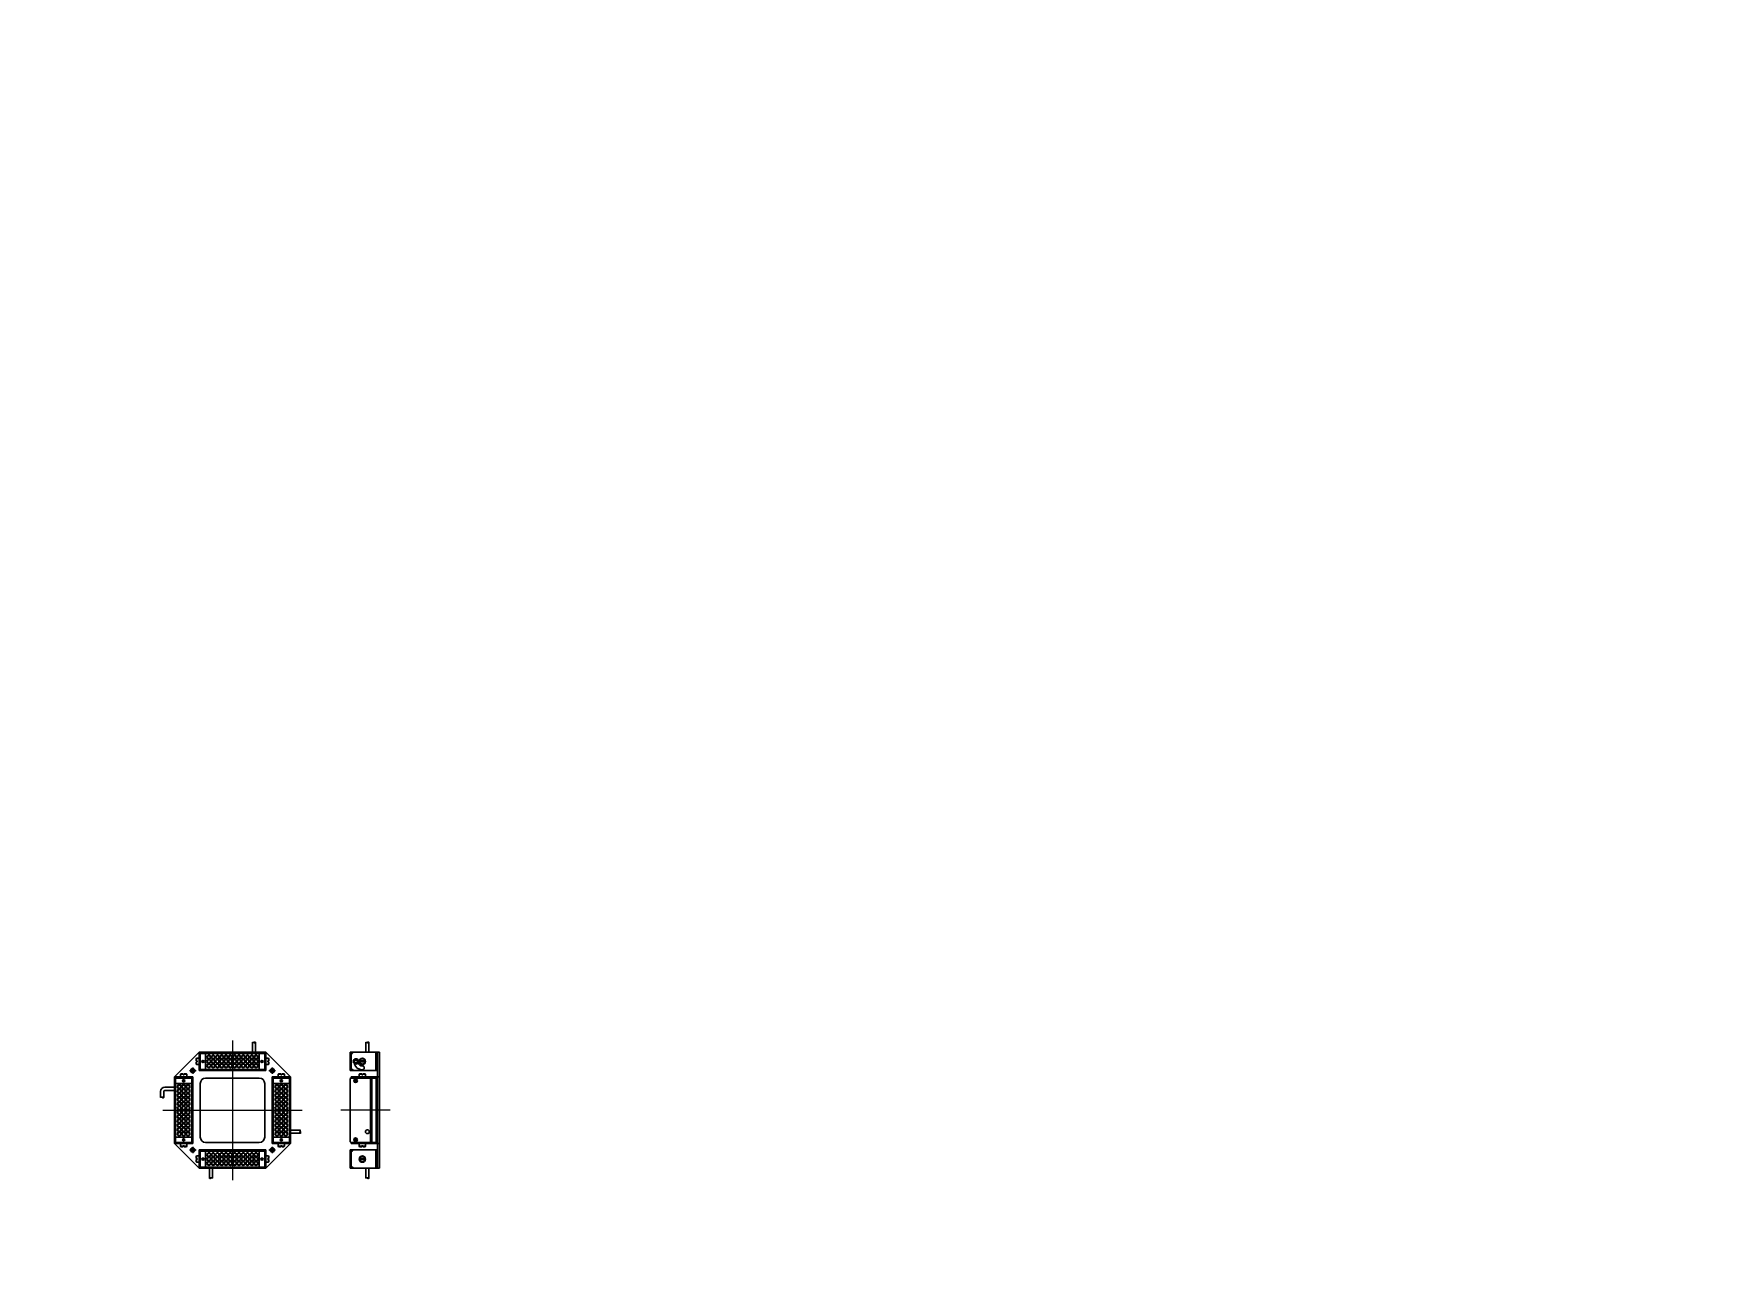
# Paper-space layout 'A3_1_4' of a CAD drawing. Header units: millimetres. Extents: x 0 to 392, y 0 to 286.
# The model-space entities are those that its viewports show. They can reach past a viewport. Long polylines and large blocks are cut down to what shows.
import ezdxf

# ---------------------------------------------------------------- set-up
doc = ezdxf.new("R2010")
doc.units = ezdxf.units.MM
for name, pattern in [('C6CONTINUOUS', [0]), ('C6DOT', [16, 8, -8]), ('CENTER', [2, 1.25, -0.25, 0.25, -0.25])]:
    doc.linetypes.add(name, pattern=pattern)
doc.layers.get('0').update_dxf_attribs({"lineweight": 30})
doc.layers.add('2KD_寸法１', color=7, linetype='Continuous', lineweight=15)
doc.layers.add('PINOFF', color=6, linetype='Continuous', lineweight=9)
doc.layers.get('PINOFF').freeze()

# ---------------------------------------------------------------- blocks, each defined once
blk = doc.blocks.new('A$C205E5E59')
at = {"linetype": 'C6CONTINUOUS'}
for p, q in [((14.5, 63.3), (14.5, 54)), ((17.5, 63.3), (17.5, 54)), ((0, 54), (2.5, 54)), ((0, 37), (0, 54)), ((0, 53), (2, 53)), ((3, 54), (1, 52)), ((1, 52), (1, 39)), ((25.3, 54), (27.3, 54)), ((25.3, -54), (25.3, 54)), ((27.3, 54), (27.3, -54)), ((0, 38), (2, 38)), ((0, 37), (2.5, 37)), ((3, 37), (1, 39)), ((3.8, 45.5), (4.6, 46.7)), ((4.6, 44.2), (3.8, 45.5)), ((4.6, 46.7), (6.1, 46.7)), ((4.6, 44.2), (6.1, 44.2)), ((6.8, 45.5), (6.1, 46.7)), ((6.8, 45.5), (6.1, 44.2)), ((14.3, 46), (8.3, 46)), ((14.3, 45), (8.3, 45)), ((8.3, 33.5), (8.8, 34)), ((10.8, 33.5), (8.3, 33.5)), ((8.3, 31), (8.3, 33.5)), ((8.8, 34), (10.8, 34)), ((10.8, 34), (10.8, 33)), ((10.8, 33), (11.8, 33)), ((11.8, 33), (11.8, 34)), ((11.8, 34), (13.8, 34)), ((14.3, 33.5), (11.8, 33.5)), ((13.8, 34), (14.3, 33.5)), ((14.3, 31), (14.3, 33.5)), ((0, 29.5), (0.5, 30)), ((0, 29.5), (0, -29.5)), ((24.3, 30), (0.5, 30)), ((1, 31), (1, 30)), ((24.3, 31), (1, 31)), ((3, 31), (3, 30)), ((4.7, 27.7), (4.4, 27.7)), ((4.7, 27.3), (4.4, 27.3)), ((4.7, 27.7), (4.8, 27.8)), ((4.7, 27.3), (4.8, 27.2)), ((4.8, 27.8), (4.8, 28.1)), ((4.8, 27.2), (4.8, 26.9)), ((5.2, 27.8), (5.2, 28.1)), ((5.3, 27.7), (5.2, 27.8)), ((5.3, 27.3), (5.2, 27.2)), ((5.2, 27.2), (5.2, 26.9)), ((5.3, 27.7), (5.6, 27.7)), ((5.3, 27.3), (5.6, 27.3)), ((8.3, 31), (14.3, 31)), ((24.3, 30), (24.3, -30)), ((25.3, 31), (27.3, 31)), ((25.3, 30), (25.3, -30)), ((0, -29.5), (0.5, -30)), ((24.3, -30), (0.5, -30)), ((1, -30), (1, -31)), ((1, -31), (24.3, -31)), ((3, -30), (3, -31)), ((4.7, -27.3), (4.4, -27.3)), ((4.7, -27.7), (4.4, -27.7)), ((4.7, -27.3), (4.8, -27.2)), ((4.7, -27.7), (4.8, -27.8)), ((4.8, -27.2), (4.8, -26.9)), ((4.8, -27.8), (4.8, -28.1)), ((5.2, -27.2), (5.2, -26.9)), ((5.3, -27.3), (5.2, -27.2)), ((5.3, -27.7), (5.2, -27.8)), ((5.2, -27.8), (5.2, -28.1)), ((5.3, -27.3), (5.6, -27.3)), ((5.3, -27.7), (5.6, -27.7)), ((8.3, -31), (14.3, -31)), ((8.3, -31), (8.3, -33.5)), ((14.3, -31), (14.3, -33.5)), ((25.3, -31), (27.3, -31)), ((0, -54), (0, -37)), ((0, -37), (2.5, -37)), ((0, -38), (2, -38)), ((3, -37), (1, -39)), ((1, -39), (1, -52)), ((8.3, -33.5), (8.8, -34)), ((10.8, -33.5), (8.3, -33.5)), ((14.3, -45), (8.3, -45)), ((14.3, -46), (8.3, -46)), ((8.8, -34), (10.8, -34)), ((10.8, -34), (10.8, -33)), ((10.8, -33), (11.8, -33)), ((11.8, -33), (11.8, -34)), ((14.3, -33.5), (11.8, -33.5)), ((11.8, -34), (13.8, -34)), ((13.8, -34), (14.3, -33.5)), ((0, -53), (2, -53)), ((0, -54), (2.5, -54)), ((3, -54), (1, -52)), ((14.5, -63.3), (14.5, -54)), ((17.5, -63.3), (17.5, -54)), ((27.3, -54), (25.3, -54))]:
    blk.add_line(p, q, dxfattribs=at)
at = {"linetype": 'C6DOT'}
for p, q in [((23.8, 37), (23.8, 54)), ((19, -30), (19, 30)), ((23.8, -54), (23.8, -37))]:
    blk.add_line(p, q, dxfattribs=at)
at = {"linetype": 'C6CONTINUOUS'}
for points in [[(16, 63.3), (16, 63.2), (16, 63.2), (15.9, 63.1), (15.8, 63.1), (15.7, 63.1), (15.6, 63.1), (15.5, 63), (15.4, 63), (15.2, 63), (15.1, 63), (15, 63), (14.9, 63.1), (14.8, 63.1), (14.7, 63.1), (14.6, 63.1), (14.5, 63.2), (14.5, 63.2), (14.5, 63.3)], [(17.4, 63.2), (17.4, 63.2), (17.4, 63.2), (17.4, 63.1), (17.3, 63.1), (17.3, 63.1), (17.3, 63), (17.2, 63), (17.2, 63), (17.2, 63), (17.1, 62.9), (17.1, 62.9), (17, 62.9), (17, 62.9), (16.9, 62.9), (16.8, 62.9), (16.8, 62.9), (16.7, 62.9), (16.7, 62.9), (16.6, 62.9), (16.5, 62.9), (16.5, 62.9), (16.4, 62.9), (16.4, 62.9), (16.3, 62.9), (16.2, 62.9), (16.2, 62.9), (16.2, 63), (16.1, 63), (16.1, 63), (16, 63), (16, 63.1), (16, 63.1), (16, 63.1), (16, 63.2), (15.9, 63.2), (15.9, 63.2)], [(16, 63.3), (16, 63.3), (16, 63.3), (16.1, 63.4), (16.2, 63.4), (16.3, 63.4), (16.4, 63.5), (16.5, 63.5), (16.6, 63.5), (16.8, 63.5), (16.9, 63.5), (17, 63.5), (17.1, 63.5), (17.2, 63.4), (17.3, 63.4), (17.4, 63.4), (17.5, 63.3), (17.5, 63.3), (17.5, 63.3)], [(2.5, 37), (25.3, 37), (25.3, 54), (2.5, 54)], [(2.5, -30), (20, -30), (20, 30), (2.5, 30)], [(4.4, 27.7), (4.4, 27.7), (4.3, 27.7), (4.3, 27.7), (4.3, 27.7), (4.2, 27.7), (4.2, 27.7), (4.2, 27.7), (4.2, 27.6), (4.1, 27.6), (4.1, 27.6), (4.1, 27.6), (4.1, 27.6), (4.1, 27.6), (4, 27.6), (4, 27.6), (4, 27.5), (4, 27.5), (4, 27.5), (4, 27.5), (4, 27.5), (4, 27.4), (4, 27.4), (4.1, 27.4), (4.1, 27.4), (4.1, 27.4), (4.1, 27.4), (4.1, 27.4), (4.2, 27.3), (4.2, 27.3), (4.2, 27.3), (4.2, 27.3), (4.3, 27.3), (4.3, 27.3), (4.3, 27.3), (4.4, 27.3), (4.4, 27.3)], [(5.2, 28.1), (5.2, 28.1), (5.2, 28.2), (5.2, 28.2), (5.2, 28.2), (5.2, 28.3), (5.2, 28.3), (5.2, 28.3), (5.2, 28.3), (5.1, 28.4), (5.1, 28.4), (5.1, 28.4), (5.1, 28.4), (5.1, 28.4), (5.1, 28.5), (5.1, 28.5), (5, 28.5), (5, 28.5), (5, 28.5), (5, 28.5), (5, 28.5), (4.9, 28.5), (4.9, 28.5), (4.9, 28.4), (4.9, 28.4), (4.9, 28.4), (4.9, 28.4), (4.9, 28.4), (4.9, 28.3), (4.8, 28.3), (4.8, 28.3), (4.8, 28.3), (4.8, 28.2), (4.8, 28.2), (4.8, 28.2), (4.8, 28.1), (4.8, 28.1)], [(4.8, 26.9), (4.8, 26.9), (4.8, 26.8), (4.8, 26.8), (4.8, 26.8), (4.8, 26.7), (4.8, 26.7), (4.8, 26.7), (4.9, 26.7), (4.9, 26.6), (4.9, 26.6), (4.9, 26.6), (4.9, 26.6), (4.9, 26.6), (4.9, 26.5), (4.9, 26.5), (5, 26.5), (5, 26.5), (5, 26.5), (5, 26.5), (5, 26.5), (5.1, 26.5), (5.1, 26.5), (5.1, 26.6), (5.1, 26.6), (5.1, 26.6), (5.1, 26.6), (5.1, 26.6), (5.2, 26.7), (5.2, 26.7), (5.2, 26.7), (5.2, 26.7), (5.2, 26.8), (5.2, 26.8), (5.2, 26.8), (5.2, 26.9), (5.2, 26.9)], [(5.6, 27.3), (5.6, 27.3), (5.7, 27.3), (5.7, 27.3), (5.7, 27.3), (5.8, 27.3), (5.8, 27.3), (5.8, 27.3), (5.8, 27.3), (5.9, 27.4), (5.9, 27.4), (5.9, 27.4), (5.9, 27.4), (5.9, 27.4), (6, 27.4), (6, 27.4), (6, 27.5), (6, 27.5), (6, 27.5), (6, 27.5), (6, 27.5), (6, 27.6), (6, 27.6), (5.9, 27.6), (5.9, 27.6), (5.9, 27.6), (5.9, 27.6), (5.9, 27.6), (5.8, 27.6), (5.8, 27.7), (5.8, 27.7), (5.8, 27.7), (5.7, 27.7), (5.7, 27.7), (5.7, 27.7), (5.6, 27.7), (5.6, 27.7)], [(4.4, -27.3), (4.4, -27.3), (4.3, -27.3), (4.3, -27.3), (4.3, -27.3), (4.2, -27.3), (4.2, -27.3), (4.2, -27.3), (4.2, -27.4), (4.1, -27.4), (4.1, -27.4), (4.1, -27.4), (4.1, -27.4), (4.1, -27.4), (4, -27.4), (4, -27.4), (4, -27.5), (4, -27.5), (4, -27.5), (4, -27.5), (4, -27.5), (4, -27.6), (4, -27.6), (4.1, -27.6), (4.1, -27.6), (4.1, -27.6), (4.1, -27.6), (4.1, -27.6), (4.2, -27.7), (4.2, -27.7), (4.2, -27.7), (4.2, -27.7), (4.3, -27.7), (4.3, -27.7), (4.3, -27.7), (4.4, -27.7), (4.4, -27.7)], [(5.2, -26.9), (5.2, -26.9), (5.2, -26.8), (5.2, -26.8), (5.2, -26.8), (5.2, -26.7), (5.2, -26.7), (5.2, -26.7), (5.2, -26.7), (5.1, -26.6), (5.1, -26.6), (5.1, -26.6), (5.1, -26.6), (5.1, -26.6), (5.1, -26.5), (5.1, -26.5), (5, -26.5), (5, -26.5), (5, -26.5), (5, -26.5), (5, -26.5), (4.9, -26.5), (4.9, -26.5), (4.9, -26.6), (4.9, -26.6), (4.9, -26.6), (4.9, -26.6), (4.9, -26.6), (4.9, -26.7), (4.8, -26.7), (4.8, -26.7), (4.8, -26.7), (4.8, -26.8), (4.8, -26.8), (4.8, -26.8), (4.8, -26.9), (4.8, -26.9)], [(4.8, -28.1), (4.8, -28.1), (4.8, -28.2), (4.8, -28.2), (4.8, -28.2), (4.8, -28.3), (4.8, -28.3), (4.8, -28.3), (4.9, -28.3), (4.9, -28.4), (4.9, -28.4), (4.9, -28.4), (4.9, -28.4), (4.9, -28.4), (4.9, -28.5), (4.9, -28.5), (5, -28.5), (5, -28.5), (5, -28.5), (5, -28.5), (5, -28.5), (5.1, -28.5), (5.1, -28.5), (5.1, -28.4), (5.1, -28.4), (5.1, -28.4), (5.1, -28.4), (5.1, -28.4), (5.2, -28.3), (5.2, -28.3), (5.2, -28.3), (5.2, -28.3), (5.2, -28.2), (5.2, -28.2), (5.2, -28.2), (5.2, -28.1), (5.2, -28.1)], [(5.6, -27.7), (5.6, -27.7), (5.7, -27.7), (5.7, -27.7), (5.7, -27.7), (5.8, -27.7), (5.8, -27.7), (5.8, -27.7), (5.8, -27.7), (5.9, -27.6), (5.9, -27.6), (5.9, -27.6), (5.9, -27.6), (5.9, -27.6), (6, -27.6), (6, -27.6), (6, -27.5), (6, -27.5), (6, -27.5), (6, -27.5), (6, -27.5), (6, -27.4), (6, -27.4), (5.9, -27.4), (5.9, -27.4), (5.9, -27.4), (5.9, -27.4), (5.9, -27.4), (5.8, -27.4), (5.8, -27.3), (5.8, -27.3), (5.8, -27.3), (5.7, -27.3), (5.7, -27.3), (5.7, -27.3), (5.6, -27.3), (5.6, -27.3)], [(2.5, -54), (25.3, -54), (25.3, -37), (2.5, -37)], [(16, -63.3), (16, -63.2), (16, -63.2), (15.9, -63.1), (15.8, -63.1), (15.7, -63.1), (15.6, -63.1), (15.5, -63), (15.4, -63), (15.2, -63), (15.1, -63), (15, -63), (14.9, -63.1), (14.8, -63.1), (14.7, -63.1), (14.6, -63.1), (14.5, -63.2), (14.5, -63.2), (14.5, -63.3)], [(17.4, -63.2), (17.4, -63.2), (17.4, -63.2), (17.4, -63.1), (17.3, -63.1), (17.3, -63.1), (17.3, -63), (17.2, -63), (17.2, -63), (17.2, -63), (17.1, -62.9), (17.1, -62.9), (17, -62.9), (17, -62.9), (16.9, -62.9), (16.8, -62.9), (16.8, -62.9), (16.7, -62.9), (16.7, -62.9), (16.6, -62.9), (16.5, -62.9), (16.5, -62.9), (16.4, -62.9), (16.4, -62.9), (16.3, -62.9), (16.2, -62.9), (16.2, -62.9), (16.2, -63), (16.1, -63), (16.1, -63), (16, -63), (16, -63.1), (16, -63.1), (16, -63.1), (16, -63.2), (15.9, -63.2), (15.9, -63.2)], [(16, -63.3), (16, -63.3), (16, -63.3), (16.1, -63.4), (16.2, -63.4), (16.3, -63.4), (16.4, -63.5), (16.5, -63.5), (16.6, -63.5), (16.8, -63.5), (16.9, -63.5), (17, -63.5), (17.1, -63.5), (17.2, -63.4), (17.3, -63.4), (17.4, -63.4), (17.5, -63.3), (17.5, -63.3), (17.5, -63.3)]]:
    blk.add_lwpolyline(points, dxfattribs=at)
for centre, radius in [((5.3, 45.5), 2.5), ((11.3, 45.5), 3), ((5, 27.5), 1.7), ((5, -27.5), 1.7), ((16, -20), 1.75), ((11.3, -45.5), 3)]:
    blk.add_circle(centre, radius, dxfattribs=at)
for centre, radius, start, end in [((11.3, 45.5), 2.5, 11.9727, 168.0273), ((11.3, 45.5), 7.75, 195.2768, 270), ((11.3, 45.5), 4.25, 200.5144, 270), ((11.3, 45.5), 2.5, 191.9727, 348.0273), ((11.3, 39.5), 1.75, 0, 90), ((11.3, 39.5), 1.75, 270, 0), ((24.3, 30), 1, 0, 90), ((24.3, -30), 1, 270, 0), ((11.3, -45.5), 2.5, 11.9727, 168.0273), ((11.3, -45.5), 2.5, 191.9727, 348.0273)]:
    blk.add_arc(centre, radius, start, end, dxfattribs=at)
blk = doc.blocks.new('A$C18292976')
at = {"linetype": 'C6CONTINUOUS'}
for p, q in [((-54, 61), (-31, 84)), ((-33.5, 78.5), (-34, 78)), ((-33.5, 76), (-33.5, 78.5)), ((-31, 78.5), (-33.5, 78.5)), ((-31, 84), (31, 84)), ((-31, 67), (-31, 84)), ((-31, 84), (-30, 84)), ((-31, 82), (-30, 82)), ((-31, 78.5), (-31, 72.5)), ((-30, 84), (-30, 67)), ((30, 84), (-30, 84)), ((-30, 84), (-30, 67)), ((-30, 83), (-25, 83)), ((-30, 68), (-30, 83)), ((30, 83), (-30, 83)), ((-29.5, 84), (-29.5, 83)), ((-25, 83), (-25, 68)), ((18.5, 93.3), (18.5, 84)), ((21.5, 93.3), (21.5, 84)), ((25, 83), (30, 83)), ((25, 68), (25, 83)), ((29.5, 84), (29.5, 83)), ((30, 84), (31, 84)), ((30, 84), (30, 67)), ((30, 83), (30, 68)), ((30, 82), (31, 82)), ((31, 84), (54, 61)), ((31, 84), (31, 67)), ((31, 78.5), (31, 72.5)), ((31, 78.5), (33.5, 78.5)), ((33.5, 78.5), (34, 78)), ((33.5, 76), (33.5, 78.5)), ((-48.5, 63.5), (-48, 64)), ((-46, 63.5), (-48.5, 63.5)), ((-48.5, 61), (-48.5, 63.5)), ((-48, 64), (-46, 64)), ((-46, 64), (-46, 63)), ((-46, 63), (-45, 63)), ((-45, 63), (-45, 64)), ((-45, 64), (-43, 64)), ((-42.5, 63.5), (-45, 63.5)), ((-43, 64), (-42.5, 63.5)), ((-42.5, 61), (-42.5, 63.5)), ((-34, 78), (-34, 76)), ((-34, 76), (-33, 76)), ((-33, 75), (-34, 75)), ((-34, 75), (-34, 73)), ((-34, 73), (-33.5, 72.5)), ((-33.5, 72.5), (-33.5, 75)), ((-31, 72.5), (-33.5, 72.5)), ((-33, 76), (-33, 75)), ((-31, 69), (-30, 69)), ((-30, 67), (-31, 67)), ((-25, 68), (-30, 68)), ((30, 68), (-30, 68)), ((30, 67), (-30, 67)), ((-29.5, 68), (-29.5, 67)), ((30, 68), (25, 68)), ((29.5, 68), (29.5, 67)), ((30, 69), (31, 69)), ((31, 67), (30, 67)), ((31, 72.5), (33.5, 72.5)), ((34, 76), (33, 76)), ((33, 76), (33, 75)), ((33, 75), (34, 75)), ((33.5, 72.5), (33.5, 75)), ((34, 73), (33.5, 72.5)), ((34, 78), (34, 76)), ((34, 75), (34, 73)), ((43, 64), (42.5, 63.5)), ((42.5, 63.5), (45, 63.5)), ((42.5, 61), (42.5, 63.5)), ((45, 64), (43, 64)), ((45, 63), (45, 64)), ((46, 63), (45, 63)), ((46, 64), (46, 63)), ((48, 64), (46, 64)), ((46, 63.5), (48.5, 63.5)), ((48.5, 63.5), (48, 64)), ((48.5, 61), (48.5, 63.5)), ((-67, 41.9), (-67, 47.5)), ((-64, 41.9), (-64, 47.5)), ((-63, 51.5), (-54, 51.5)), ((-63, 48.5), (-54, 48.5)), ((-54, -1), (-54, 61)), ((-54, 60), (-54, 61)), ((-54, 61), (-37, 61)), ((-54, 60), (-54, 0)), ((-54, 60), (-37, 60)), ((-54, 59.5), (-53, 59.5)), ((-53, 60), (-53, 0)), ((-53, 55), (-53, 60)), ((-53, 60), (-38, 60)), ((-38, 55), (-53, 55)), ((-52, 60), (-52, 61)), ((-48.5, 61), (-42.5, 61)), ((-39, 60), (-39, 61)), ((-38, 60), (-38, 0)), ((-38, 60), (-38, 55)), ((-38, 59.5), (-37, 59.5)), ((-37, 61), (-37, 60)), ((-37, 60), (-37, 0)), ((-30, 55), (-30, 5)), ((25, 60), (-25, 60)), ((30, 5), (30, 55)), ((37, 61), (54, 61)), ((37, 60), (37, 61)), ((54, 60), (37, 60)), ((37, 0), (37, 60)), ((54, 60), (37, 60)), ((38, 59.5), (37, 59.5)), ((38, 55), (38, 60)), ((38, 60), (53, 60)), ((38, 0), (38, 60)), ((53, 55), (38, 55)), ((39, 61), (39, 60)), ((48.5, 61), (42.5, 61)), ((52, 61), (52, 60)), ((53, 60), (53, 55)), ((53, 0), (53, 60)), ((54, 59.5), (53, 59.5)), ((54, 61), (54, -1)), ((54, 61), (54, 60)), ((54, 0), (54, 60)), ((-54, 0.5), (-53, 0.5)), ((-54, -1), (-54, 0)), ((-54, 0), (-37, 0)), ((-54, 0), (-37, 0)), ((-53, 0), (-53, 5)), ((-53, 5), (-38, 5)), ((-38, 0), (-53, 0)), ((-52, -1), (-52, 0)), ((-39, -1), (-39, 0)), ((-38, 5), (-38, 0)), ((-38, 0.5), (-37, 0.5)), ((-37, 0), (-37, -1)), ((-25, 0), (25, 0)), ((38, 0.5), (37, 0.5)), ((38, 0), (38, 5)), ((38, 5), (53, 5)), ((53, 5), (53, 0)), ((54, 0.5), (53, 0.5)), ((63.3, 11.5), (54, 11.5)), ((63.3, 8.5), (54, 8.5)), ((-31, -24), (-54, -1)), ((-37, -1), (-54, -1)), ((-48.5, -1), (-42.5, -1)), ((-48.5, -1), (-48.5, -3.5)), ((-48.5, -3.5), (-48, -4)), ((-46, -3.5), (-48.5, -3.5)), ((-48, -4), (-46, -4)), ((-46, -4), (-46, -3)), ((-46, -3), (-45, -3)), ((-45, -3), (-45, -4)), ((-42.5, -3.5), (-45, -3.5)), ((-45, -4), (-43, -4)), ((-43, -4), (-42.5, -3.5)), ((-42.5, -1), (-42.5, -3.5)), ((-34, -13), (-33.5, -12.5)), ((-34, -15), (-34, -13)), ((-33, -15), (-34, -15)), ((-33.5, -12.5), (-33.5, -15)), ((-31, -12.5), (-33.5, -12.5)), ((-33, -16), (-33, -15)), ((-31, -7), (-30, -7)), ((-31, -24), (-31, -7)), ((-30, -9), (-31, -9)), ((-31, -18.5), (-31, -12.5)), ((-30, -7), (30, -7)), ((-30, -24), (-30, -7)), ((-30, -8), (30, -8)), ((-30, -23), (-30, -8)), ((-30, -8), (-25, -8)), ((-29.5, -8), (-29.5, -7)), ((-25, -8), (-25, -23)), ((25, -23), (25, -8)), ((25, -8), (30, -8)), ((29.5, -8), (29.5, -7)), ((30, -7), (31, -7)), ((30, -24), (30, -7)), ((30, -24), (30, -7)), ((30, -8), (30, -23)), ((31, -9), (30, -9)), ((31, -24), (54, -1)), ((31, -7), (31, -24)), ((31, -18.5), (31, -12.5)), ((31, -12.5), (33.5, -12.5)), ((33, -16), (33, -15)), ((33, -15), (34, -15)), ((34, -13), (33.5, -12.5)), ((33.5, -12.5), (33.5, -15)), ((34, -15), (34, -13)), ((37, -1), (37, 0)), ((54, 0), (37, 0)), ((54, -1), (37, -1)), ((53, 0), (38, 0)), ((39, 0), (39, -1)), ((48.5, -1), (42.5, -1)), ((42.5, -1), (42.5, -3.5)), ((43, -4), (42.5, -3.5)), ((42.5, -3.5), (45, -3.5)), ((45, -4), (43, -4)), ((46, -3), (45, -3)), ((45, -3), (45, -4)), ((46, -4), (46, -3)), ((46, -3.5), (48.5, -3.5)), ((48, -4), (46, -4)), ((48.5, -3.5), (48, -4)), ((48.5, -1), (48.5, -3.5)), ((52, 0), (52, -1)), ((54, 0), (54, -1)), ((-34, -16), (-33, -16)), ((-34, -18), (-34, -16)), ((-33.5, -18.5), (-34, -18)), ((-33.5, -16), (-33.5, -18.5)), ((-31, -18.5), (-33.5, -18.5)), ((-30, -22), (-31, -22)), ((31, -24), (-31, -24)), ((-30, -24), (-31, -24)), ((-30, -23), (30, -23)), ((-25, -23), (-30, -23)), ((-30, -24), (30, -24)), ((-29.5, -24), (-29.5, -23)), ((30, -23), (25, -23)), ((29.5, -24), (29.5, -23)), ((31, -22), (30, -22)), ((31, -24), (30, -24)), ((31, -18.5), (33.5, -18.5)), ((34, -16), (33, -16)), ((33.5, -16), (33.5, -18.5)), ((33.5, -18.5), (34, -18)), ((34, -18), (34, -16))]:
    blk.add_line(p, q, dxfattribs=at)
for points in [[(20, 93.3), (20, 93.2), (20, 93.2), (19.9, 93.1), (19.8, 93.1), (19.7, 93.1), (19.6, 93.1), (19.5, 93), (19.4, 93), (19.2, 93), (19.1, 93), (19, 93), (18.9, 93.1), (18.8, 93.1), (18.7, 93.1), (18.6, 93.1), (18.5, 93.2), (18.5, 93.2), (18.5, 93.3)], [(21.4, 93.2), (21.4, 93.2), (21.4, 93.2), (21.4, 93.1), (21.3, 93.1), (21.3, 93.1), (21.3, 93), (21.2, 93), (21.2, 93), (21.2, 93), (21.1, 92.9), (21.1, 92.9), (21, 92.9), (21, 92.9), (20.9, 92.9), (20.8, 92.9), (20.8, 92.9), (20.7, 92.9), (20.7, 92.9), (20.6, 92.9), (20.5, 92.9), (20.5, 92.9), (20.4, 92.9), (20.4, 92.9), (20.3, 92.9), (20.2, 92.9), (20.2, 92.9), (20.2, 93), (20.1, 93), (20.1, 93), (20, 93), (20, 93.1), (20, 93.1), (20, 93.1), (20, 93.2), (19.9, 93.2), (19.9, 93.2)], [(20, 93.3), (20, 93.3), (20, 93.3), (20.1, 93.4), (20.2, 93.4), (20.3, 93.4), (20.4, 93.5), (20.5, 93.5), (20.6, 93.5), (20.8, 93.5), (20.9, 93.5), (21, 93.5), (21.1, 93.5), (21.2, 93.4), (21.3, 93.4), (21.4, 93.4), (21.5, 93.3), (21.5, 93.3), (21.5, 93.3)], [(-65.5, 41.9), (-65.5, 42), (-65.5, 42), (-65.6, 42.1), (-65.7, 42.1), (-65.8, 42.1), (-65.9, 42.1), (-66, 42.2), (-66.1, 42.2), (-66.2, 42.2), (-66.4, 42.2), (-66.5, 42.2), (-66.6, 42.1), (-66.7, 42.1), (-66.8, 42.1), (-66.9, 42.1), (-67, 42), (-67, 42), (-67, 41.9)], [(-64.1, 42), (-64.1, 42), (-64.1, 42), (-64.1, 42.1), (-64.2, 42.1), (-64.2, 42.1), (-64.2, 42.1), (-64.3, 42.2), (-64.3, 42.2), (-64.3, 42.2), (-64.4, 42.3), (-64.4, 42.3), (-64.5, 42.3), (-64.5, 42.3), (-64.6, 42.3), (-64.7, 42.3), (-64.7, 42.3), (-64.8, 42.3), (-64.8, 42.4), (-64.9, 42.3), (-65, 42.3), (-65, 42.3), (-65.1, 42.3), (-65.1, 42.3), (-65.2, 42.3), (-65.3, 42.3), (-65.3, 42.3), (-65.3, 42.2), (-65.4, 42.2), (-65.4, 42.2), (-65.5, 42.1), (-65.5, 42.1), (-65.5, 42.1), (-65.5, 42.1), (-65.5, 42), (-65.6, 42), (-65.6, 42)], [(-65.5, 41.9), (-65.5, 41.9), (-65.5, 41.9), (-65.4, 41.8), (-65.3, 41.8), (-65.2, 41.8), (-65.1, 41.7), (-65, 41.7), (-64.9, 41.7), (-64.7, 41.7), (-64.6, 41.7), (-64.5, 41.7), (-64.4, 41.7), (-64.3, 41.8), (-64.2, 41.8), (-64.1, 41.8), (-64, 41.9), (-64, 41.9), (-64, 41.9)], [(63.3, 8.6), (63.2, 8.6), (63.2, 8.6), (63.1, 8.6), (63.1, 8.7), (63.1, 8.7), (63.1, 8.7), (63, 8.8), (63, 8.8), (63, 8.8), (62.9, 8.9), (62.9, 8.9), (62.9, 9), (62.9, 9), (62.9, 9.1), (62.9, 9.2), (62.9, 9.2), (62.9, 9.3), (62.8, 9.3), (62.9, 9.4), (62.9, 9.5), (62.9, 9.5), (62.9, 9.6), (62.9, 9.6), (62.9, 9.7), (62.9, 9.8), (62.9, 9.8), (63, 9.8), (63, 9.9), (63, 9.9), (63.1, 10), (63.1, 10), (63.1, 10), (63.1, 10), (63.2, 10), (63.2, 10.1), (63.3, 10.1)], [(63.3, 10), (63.2, 10), (63.2, 10), (63.1, 10.1), (63.1, 10.2), (63.1, 10.3), (63.1, 10.4), (63, 10.5), (63, 10.6), (63, 10.8), (63, 10.9), (63, 11), (63.1, 11.1), (63.1, 11.2), (63.1, 11.3), (63.1, 11.4), (63.2, 11.5), (63.2, 11.5), (63.3, 11.5)], [(63.3, 10), (63.3, 10), (63.3, 10), (63.4, 9.9), (63.4, 9.8), (63.4, 9.7), (63.5, 9.6), (63.5, 9.5), (63.5, 9.4), (63.5, 9.2), (63.5, 9.1), (63.5, 9), (63.5, 8.9), (63.4, 8.8), (63.4, 8.7), (63.4, 8.6), (63.3, 8.5), (63.3, 8.5), (63.3, 8.5)]]:
    blk.add_lwpolyline(points, dxfattribs=at)
for centre, radius in [((-22, 79.5), 1.9), ((-22, 79.5), 1.5), ((-18, 79.5), 1.9), ((-18, 79.5), 1.5), ((-14, 79.5), 1.9), ((-14, 79.5), 1.5), ((-10, 79.5), 1.9), ((-10, 79.5), 1.5), ((-6, 79.5), 1.9), ((-6, 79.5), 1.5), ((-2, 79.5), 1.9), ((-2, 79.5), 1.5), ((2, 79.5), 1.9), ((2, 79.5), 1.5), ((6, 79.5), 1.9), ((6, 79.5), 1.5), ((10, 79.5), 1.9), ((10, 79.5), 1.5), ((14, 79.5), 1.9), ((14, 79.5), 1.5), ((18, 79.5), 1.9), ((18, 79.5), 1.5), ((22, 79.5), 1.9), ((22, 79.5), 1.5), ((-37, 67), 2), ((-37, 67), 1.5), ((-27.5, 75.5), 1), ((-27.5, 75.5), 0.8), ((-22, 75.5), 1.9), ((-22, 71.5), 1.9), ((-22, 75.5), 1.5), ((-22, 71.5), 1.5), ((-18, 75.5), 1.9), ((-18, 71.5), 1.9), ((-18, 75.5), 1.5), ((-18, 71.5), 1.5), ((-14, 75.5), 1.9), ((-14, 71.5), 1.9), ((-14, 75.5), 1.5), ((-14, 71.5), 1.5), ((-10, 75.5), 1.9), ((-10, 71.5), 1.9), ((-10, 75.5), 1.5), ((-10, 71.5), 1.5), ((-6, 75.5), 1.9), ((-6, 71.5), 1.9), ((-6, 75.5), 1.5), ((-6, 71.5), 1.5), ((-2, 75.5), 1.9), ((-2, 71.5), 1.9), ((-2, 75.5), 1.5), ((-2, 71.5), 1.5), ((2, 75.5), 1.9), ((2, 71.5), 1.9), ((2, 75.5), 1.5), ((2, 71.5), 1.5), ((6, 75.5), 1.9), ((6, 71.5), 1.9), ((6, 75.5), 1.5), ((6, 71.5), 1.5), ((10, 75.5), 1.9), ((10, 71.5), 1.9), ((10, 75.5), 1.5), ((10, 71.5), 1.5), ((14, 75.5), 1.9), ((14, 71.5), 1.9), ((14, 75.5), 1.5), ((14, 71.5), 1.5), ((18, 75.5), 1.9), ((18, 71.5), 1.9), ((18, 75.5), 1.5), ((18, 71.5), 1.5), ((22, 75.5), 1.9), ((22, 71.5), 1.9), ((22, 75.5), 1.5), ((22, 71.5), 1.5), ((27.5, 75.5), 1), ((27.5, 75.5), 0.8), ((37, 67), 2), ((37, 67), 1.5), ((-49.5, 52), 1.9), ((-49.5, 48), 1.9), ((-49.5, 52), 1.5), ((-49.5, 48), 1.5), ((-45.5, 52), 1.9), ((-45.5, 48), 1.9), ((-45.5, 52), 1.5), ((-45.5, 48), 1.5), ((-45.5, 57.5), 1), ((-45.5, 57.5), 0.8), ((-41.5, 52), 1.9), ((-41.5, 48), 1.9), ((-41.5, 52), 1.5), ((-41.5, 48), 1.5), ((41.5, 52), 1.9), ((41.5, 48), 1.9), ((41.5, 52), 1.5), ((41.5, 48), 1.5), ((45.5, 52), 1.9), ((45.5, 48), 1.9), ((45.5, 52), 1.5), ((45.5, 48), 1.5), ((45.5, 57.5), 1), ((45.5, 57.5), 0.8), ((49.5, 52), 1.9), ((49.5, 48), 1.9), ((49.5, 52), 1.5), ((49.5, 48), 1.5), ((-49.5, 44), 1.9), ((-49.5, 40), 1.9), ((-49.5, 36), 1.9), ((-49.5, 32), 1.9), ((-49.5, 44), 1.5), ((-49.5, 40), 1.5), ((-49.5, 36), 1.5), ((-49.5, 32), 1.5), ((-45.5, 44), 1.9), ((-45.5, 40), 1.9), ((-45.5, 36), 1.9), ((-45.5, 32), 1.9), ((-45.5, 44), 1.5), ((-45.5, 40), 1.5), ((-45.5, 36), 1.5), ((-45.5, 32), 1.5), ((-41.5, 44), 1.9), ((-41.5, 40), 1.9), ((-41.5, 36), 1.9), ((-41.5, 32), 1.9), ((-41.5, 44), 1.5), ((-41.5, 40), 1.5), ((-41.5, 36), 1.5), ((-41.5, 32), 1.5), ((41.5, 44), 1.9), ((41.5, 40), 1.9), ((41.5, 36), 1.9), ((41.5, 32), 1.9), ((41.5, 44), 1.5), ((41.5, 40), 1.5), ((41.5, 36), 1.5), ((41.5, 32), 1.5), ((45.5, 44), 1.9), ((45.5, 40), 1.9), ((45.5, 36), 1.9), ((45.5, 32), 1.9), ((45.5, 44), 1.5), ((45.5, 40), 1.5), ((45.5, 36), 1.5), ((45.5, 32), 1.5), ((49.5, 44), 1.9), ((49.5, 40), 1.9), ((49.5, 36), 1.9), ((49.5, 32), 1.9), ((49.5, 44), 1.5), ((49.5, 40), 1.5), ((49.5, 36), 1.5), ((49.5, 32), 1.5), ((-49.5, 28), 1.9), ((-49.5, 24), 1.9), ((-49.5, 20), 1.9), ((-49.5, 16), 1.9), ((-49.5, 28), 1.5), ((-49.5, 24), 1.5), ((-49.5, 20), 1.5), ((-49.5, 16), 1.5), ((-45.5, 28), 1.9), ((-45.5, 24), 1.9), ((-45.5, 20), 1.9), ((-45.5, 16), 1.9), ((-45.5, 28), 1.5), ((-45.5, 24), 1.5), ((-45.5, 20), 1.5), ((-45.5, 16), 1.5), ((-41.5, 28), 1.9), ((-41.5, 24), 1.9), ((-41.5, 20), 1.9), ((-41.5, 16), 1.9), ((-41.5, 28), 1.5), ((-41.5, 24), 1.5), ((-41.5, 20), 1.5), ((-41.5, 16), 1.5), ((41.5, 28), 1.9), ((41.5, 24), 1.9), ((41.5, 20), 1.9), ((41.5, 16), 1.9), ((41.5, 28), 1.5), ((41.5, 24), 1.5), ((41.5, 20), 1.5), ((41.5, 16), 1.5), ((45.5, 28), 1.9), ((45.5, 24), 1.9), ((45.5, 20), 1.9), ((45.5, 16), 1.9), ((45.5, 28), 1.5), ((45.5, 24), 1.5), ((45.5, 20), 1.5), ((45.5, 16), 1.5), ((49.5, 28), 1.9), ((49.5, 24), 1.9), ((49.5, 20), 1.9), ((49.5, 16), 1.9), ((49.5, 28), 1.5), ((49.5, 24), 1.5), ((49.5, 20), 1.5), ((49.5, 16), 1.5), ((-49.5, 12), 1.9), ((-49.5, 8), 1.9), ((-49.5, 12), 1.5), ((-49.5, 8), 1.5), ((-45.5, 12), 1.9), ((-45.5, 8), 1.9), ((-45.5, 12), 1.5), ((-45.5, 8), 1.5), ((-45.5, 2.5), 1), ((-45.5, 2.5), 0.8), ((-41.5, 12), 1.9), ((-41.5, 8), 1.9), ((-41.5, 12), 1.5), ((-41.5, 8), 1.5), ((41.5, 12), 1.9), ((41.5, 8), 1.9), ((41.5, 12), 1.5), ((41.5, 8), 1.5), ((45.5, 12), 1.9), ((45.5, 8), 1.9), ((45.5, 12), 1.5), ((45.5, 8), 1.5), ((45.5, 2.5), 1), ((45.5, 2.5), 0.8), ((49.5, 12), 1.9), ((49.5, 8), 1.9), ((49.5, 12), 1.5), ((49.5, 8), 1.5), ((-37, -7), 2), ((-37, -7), 1.5), ((-27.5, -15.5), 1), ((-27.5, -15.5), 0.8), ((-22, -11.5), 1.9), ((-22, -15.5), 1.9), ((-22, -11.5), 1.5), ((-22, -15.5), 1.5), ((-18, -11.5), 1.9), ((-18, -15.5), 1.9), ((-18, -11.5), 1.5), ((-18, -15.5), 1.5), ((-14, -11.5), 1.9), ((-14, -15.5), 1.9), ((-14, -11.5), 1.5), ((-14, -15.5), 1.5), ((-10, -11.5), 1.9), ((-10, -15.5), 1.9), ((-10, -11.5), 1.5), ((-10, -15.5), 1.5), ((-6, -11.5), 1.9), ((-6, -15.5), 1.9), ((-6, -11.5), 1.5), ((-6, -15.5), 1.5), ((-2, -11.5), 1.9), ((-2, -15.5), 1.9), ((-2, -11.5), 1.5), ((-2, -15.5), 1.5), ((2, -11.5), 1.9), ((2, -15.5), 1.9), ((2, -11.5), 1.5), ((2, -15.5), 1.5), ((6, -11.5), 1.9), ((6, -15.5), 1.9), ((6, -11.5), 1.5), ((6, -15.5), 1.5), ((10, -11.5), 1.9), ((10, -15.5), 1.9), ((10, -11.5), 1.5), ((10, -15.5), 1.5), ((14, -11.5), 1.9), ((14, -15.5), 1.9), ((14, -11.5), 1.5), ((14, -15.5), 1.5), ((18, -11.5), 1.9), ((18, -15.5), 1.9), ((18, -11.5), 1.5), ((18, -15.5), 1.5), ((22, -11.5), 1.9), ((22, -15.5), 1.9), ((22, -11.5), 1.5), ((22, -15.5), 1.5), ((27.5, -15.5), 1), ((27.5, -15.5), 0.8), ((37, -7), 2), ((37, -7), 1.5), ((-22, -19.5), 1.9), ((-22, -19.5), 1.5), ((-18, -19.5), 1.9), ((-18, -19.5), 1.5), ((-14, -19.5), 1.9), ((-14, -19.5), 1.5), ((-10, -19.5), 1.9), ((-10, -19.5), 1.5), ((-6, -19.5), 1.9), ((-6, -19.5), 1.5), ((-2, -19.5), 1.9), ((-2, -19.5), 1.5), ((2, -19.5), 1.9), ((2, -19.5), 1.5), ((6, -19.5), 1.9), ((6, -19.5), 1.5), ((10, -19.5), 1.9), ((10, -19.5), 1.5), ((14, -19.5), 1.9), ((14, -19.5), 1.5), ((18, -19.5), 1.9), ((18, -19.5), 1.5), ((22, -19.5), 1.9), ((22, -19.5), 1.5)]:
    blk.add_circle(centre, radius, dxfattribs=at)
for centre, radius, start, end in [((-63, 47.5), 4, 90, 180), ((-63, 47.5), 1, 90, 180), ((-25, 55), 5, 90, 180), ((25, 55), 5, 0, 90), ((-25, 5), 5, 180, 270), ((25, 5), 5, 270, 0)]:
    blk.add_arc(centre, radius, start, end, dxfattribs=at)
blk = doc.blocks.new('A$C0AFC31F0')
at = {"linetype": 'C6CONTINUOUS'}
for p, q in [((-54, 61), (-31, 84)), ((-33.5, 78.5), (-34, 78)), ((-33.5, 76), (-33.5, 78.5)), ((-31, 78.5), (-33.5, 78.5)), ((-31, 84), (31, 84)), ((-31, 67), (-31, 84)), ((-31, 84), (-30, 84)), ((-31, 82), (-30, 82)), ((-31, 78.5), (-31, 72.5)), ((-30, 84), (-30, 67)), ((30, 84), (-30, 84)), ((-30, 84), (-30, 67)), ((-30, 83), (-25, 83)), ((-30, 68), (-30, 83)), ((30, 83), (-30, 83)), ((-29.5, 84), (-29.5, 83)), ((-25, 83), (-25, 68)), ((18.5, 93.3), (18.5, 84)), ((21.5, 93.3), (21.5, 84)), ((25, 83), (30, 83)), ((25, 68), (25, 83)), ((29.5, 84), (29.5, 83)), ((30, 84), (31, 84)), ((30, 84), (30, 67)), ((30, 83), (30, 68)), ((30, 82), (31, 82)), ((31, 84), (54, 61)), ((31, 84), (31, 67)), ((31, 78.5), (31, 72.5)), ((31, 78.5), (33.5, 78.5)), ((33.5, 78.5), (34, 78)), ((33.5, 76), (33.5, 78.5)), ((-48.5, 63.5), (-48, 64)), ((-46, 63.5), (-48.5, 63.5)), ((-48.5, 61), (-48.5, 63.5)), ((-48, 64), (-46, 64)), ((-46, 64), (-46, 63)), ((-46, 63), (-45, 63)), ((-45, 63), (-45, 64)), ((-45, 64), (-43, 64)), ((-42.5, 63.5), (-45, 63.5)), ((-43, 64), (-42.5, 63.5)), ((-42.5, 61), (-42.5, 63.5)), ((-34, 78), (-34, 76)), ((-34, 76), (-33, 76)), ((-33, 75), (-34, 75)), ((-34, 75), (-34, 73)), ((-34, 73), (-33.5, 72.5)), ((-33.5, 72.5), (-33.5, 75)), ((-31, 72.5), (-33.5, 72.5)), ((-33, 76), (-33, 75)), ((-31, 69), (-30, 69)), ((-30, 67), (-31, 67)), ((-25, 68), (-30, 68)), ((30, 68), (-30, 68)), ((30, 67), (-30, 67)), ((-29.5, 68), (-29.5, 67)), ((30, 68), (25, 68)), ((29.5, 68), (29.5, 67)), ((30, 69), (31, 69)), ((31, 67), (30, 67)), ((31, 72.5), (33.5, 72.5)), ((34, 76), (33, 76)), ((33, 76), (33, 75)), ((33, 75), (34, 75)), ((33.5, 72.5), (33.5, 75)), ((34, 73), (33.5, 72.5)), ((34, 78), (34, 76)), ((34, 75), (34, 73)), ((43, 64), (42.5, 63.5)), ((42.5, 63.5), (45, 63.5)), ((42.5, 61), (42.5, 63.5)), ((45, 64), (43, 64)), ((45, 63), (45, 64)), ((46, 63), (45, 63)), ((46, 64), (46, 63)), ((48, 64), (46, 64)), ((46, 63.5), (48.5, 63.5)), ((48.5, 63.5), (48, 64)), ((48.5, 61), (48.5, 63.5)), ((-67, 41.9), (-67, 47.5)), ((-64, 41.9), (-64, 47.5)), ((-63, 51.5), (-54, 51.5)), ((-63, 48.5), (-54, 48.5)), ((-54, -1), (-54, 61)), ((-54, 60), (-54, 61)), ((-54, 61), (-37, 61)), ((-54, 60), (-54, 0)), ((-54, 60), (-37, 60)), ((-54, 59.5), (-53, 59.5)), ((-53, 60), (-53, 0)), ((-53, 55), (-53, 60)), ((-53, 60), (-38, 60)), ((-38, 55), (-53, 55)), ((-52, 60), (-52, 61)), ((-48.5, 61), (-42.5, 61)), ((-39, 60), (-39, 61)), ((-38, 60), (-38, 0)), ((-38, 60), (-38, 55)), ((-38, 59.5), (-37, 59.5)), ((-37, 61), (-37, 60)), ((-37, 60), (-37, 0)), ((-30, 55), (-30, 5)), ((25, 60), (-25, 60)), ((30, 5), (30, 55)), ((37, 61), (54, 61)), ((37, 60), (37, 61)), ((54, 60), (37, 60)), ((37, 0), (37, 60)), ((54, 60), (37, 60)), ((38, 59.5), (37, 59.5)), ((38, 55), (38, 60)), ((38, 60), (53, 60)), ((38, 0), (38, 60)), ((53, 55), (38, 55)), ((39, 61), (39, 60)), ((48.5, 61), (42.5, 61)), ((52, 61), (52, 60)), ((53, 60), (53, 55)), ((53, 0), (53, 60)), ((54, 59.5), (53, 59.5)), ((54, 61), (54, -1)), ((54, 61), (54, 60)), ((54, 0), (54, 60)), ((-54, 0.5), (-53, 0.5)), ((-54, -1), (-54, 0)), ((-54, 0), (-37, 0)), ((-54, 0), (-37, 0)), ((-53, 0), (-53, 5)), ((-53, 5), (-38, 5)), ((-38, 0), (-53, 0)), ((-52, -1), (-52, 0)), ((-39, -1), (-39, 0)), ((-38, 5), (-38, 0)), ((-38, 0.5), (-37, 0.5)), ((-37, 0), (-37, -1)), ((-25, 0), (25, 0)), ((38, 0.5), (37, 0.5)), ((38, 0), (38, 5)), ((38, 5), (53, 5)), ((53, 5), (53, 0)), ((54, 0.5), (53, 0.5)), ((63.3, 11.5), (54, 11.5)), ((63.3, 8.5), (54, 8.5)), ((-31, -24), (-54, -1)), ((-37, -1), (-54, -1)), ((-48.5, -1), (-42.5, -1)), ((-48.5, -1), (-48.5, -3.5)), ((-48.5, -3.5), (-48, -4)), ((-46, -3.5), (-48.5, -3.5)), ((-48, -4), (-46, -4)), ((-46, -4), (-46, -3)), ((-46, -3), (-45, -3)), ((-45, -3), (-45, -4)), ((-42.5, -3.5), (-45, -3.5)), ((-45, -4), (-43, -4)), ((-43, -4), (-42.5, -3.5)), ((-42.5, -1), (-42.5, -3.5)), ((-34, -13), (-33.5, -12.5)), ((-34, -15), (-34, -13)), ((-33, -15), (-34, -15)), ((-33.5, -12.5), (-33.5, -15)), ((-31, -12.5), (-33.5, -12.5)), ((-33, -16), (-33, -15)), ((-31, -7), (-30, -7)), ((-31, -24), (-31, -7)), ((-30, -9), (-31, -9)), ((-31, -18.5), (-31, -12.5)), ((-30, -7), (30, -7)), ((-30, -24), (-30, -7)), ((-30, -8), (30, -8)), ((-30, -23), (-30, -8)), ((-30, -8), (-25, -8)), ((-29.5, -8), (-29.5, -7)), ((-25, -8), (-25, -23)), ((25, -23), (25, -8)), ((25, -8), (30, -8)), ((29.5, -8), (29.5, -7)), ((30, -7), (31, -7)), ((30, -24), (30, -7)), ((30, -24), (30, -7)), ((30, -8), (30, -23)), ((31, -9), (30, -9)), ((31, -24), (54, -1)), ((31, -7), (31, -24)), ((31, -18.5), (31, -12.5)), ((31, -12.5), (33.5, -12.5)), ((33, -16), (33, -15)), ((33, -15), (34, -15)), ((34, -13), (33.5, -12.5)), ((33.5, -12.5), (33.5, -15)), ((34, -15), (34, -13)), ((37, -1), (37, 0)), ((54, 0), (37, 0)), ((54, -1), (37, -1)), ((53, 0), (38, 0)), ((39, 0), (39, -1)), ((48.5, -1), (42.5, -1)), ((42.5, -1), (42.5, -3.5)), ((43, -4), (42.5, -3.5)), ((42.5, -3.5), (45, -3.5)), ((45, -4), (43, -4)), ((46, -3), (45, -3)), ((45, -3), (45, -4)), ((46, -4), (46, -3)), ((46, -3.5), (48.5, -3.5)), ((48, -4), (46, -4)), ((48.5, -3.5), (48, -4)), ((48.5, -1), (48.5, -3.5)), ((52, 0), (52, -1)), ((54, 0), (54, -1)), ((-34, -16), (-33, -16)), ((-34, -18), (-34, -16)), ((-33.5, -18.5), (-34, -18)), ((-33.5, -16), (-33.5, -18.5)), ((-31, -18.5), (-33.5, -18.5)), ((-30, -22), (-31, -22)), ((31, -24), (-31, -24)), ((-30, -24), (-31, -24)), ((-30, -23), (30, -23)), ((-25, -23), (-30, -23)), ((-30, -24), (30, -24)), ((-29.5, -24), (-29.5, -23)), ((-21.5, -33.3), (-21.5, -24)), ((-18.5, -33.3), (-18.5, -24)), ((30, -23), (25, -23)), ((29.5, -24), (29.5, -23)), ((31, -22), (30, -22)), ((31, -24), (30, -24)), ((31, -18.5), (33.5, -18.5)), ((34, -16), (33, -16)), ((33.5, -16), (33.5, -18.5)), ((33.5, -18.5), (34, -18)), ((34, -18), (34, -16))]:
    blk.add_line(p, q, dxfattribs=at)
for points in [[(20, 93.3), (20, 93.2), (20, 93.2), (19.9, 93.1), (19.8, 93.1), (19.7, 93.1), (19.6, 93.1), (19.5, 93), (19.4, 93), (19.2, 93), (19.1, 93), (19, 93), (18.9, 93.1), (18.8, 93.1), (18.7, 93.1), (18.6, 93.1), (18.5, 93.2), (18.5, 93.2), (18.5, 93.3)], [(21.4, 93.2), (21.4, 93.2), (21.4, 93.2), (21.4, 93.1), (21.3, 93.1), (21.3, 93.1), (21.3, 93), (21.2, 93), (21.2, 93), (21.2, 93), (21.1, 92.9), (21.1, 92.9), (21, 92.9), (21, 92.9), (20.9, 92.9), (20.8, 92.9), (20.8, 92.9), (20.7, 92.9), (20.7, 92.9), (20.6, 92.9), (20.5, 92.9), (20.5, 92.9), (20.4, 92.9), (20.4, 92.9), (20.3, 92.9), (20.2, 92.9), (20.2, 92.9), (20.2, 93), (20.1, 93), (20.1, 93), (20, 93), (20, 93.1), (20, 93.1), (20, 93.1), (20, 93.2), (19.9, 93.2), (19.9, 93.2)], [(20, 93.3), (20, 93.3), (20, 93.3), (20.1, 93.4), (20.2, 93.4), (20.3, 93.4), (20.4, 93.5), (20.5, 93.5), (20.6, 93.5), (20.8, 93.5), (20.9, 93.5), (21, 93.5), (21.1, 93.5), (21.2, 93.4), (21.3, 93.4), (21.4, 93.4), (21.5, 93.3), (21.5, 93.3), (21.5, 93.3)], [(-65.5, 41.9), (-65.5, 42), (-65.5, 42), (-65.6, 42.1), (-65.7, 42.1), (-65.8, 42.1), (-65.9, 42.1), (-66, 42.2), (-66.1, 42.2), (-66.2, 42.2), (-66.4, 42.2), (-66.5, 42.2), (-66.6, 42.1), (-66.7, 42.1), (-66.8, 42.1), (-66.9, 42.1), (-67, 42), (-67, 42), (-67, 41.9)], [(-64.1, 42), (-64.1, 42), (-64.1, 42), (-64.1, 42.1), (-64.2, 42.1), (-64.2, 42.1), (-64.2, 42.1), (-64.3, 42.2), (-64.3, 42.2), (-64.3, 42.2), (-64.4, 42.3), (-64.4, 42.3), (-64.5, 42.3), (-64.5, 42.3), (-64.6, 42.3), (-64.7, 42.3), (-64.7, 42.3), (-64.8, 42.3), (-64.8, 42.4), (-64.9, 42.3), (-65, 42.3), (-65, 42.3), (-65.1, 42.3), (-65.1, 42.3), (-65.2, 42.3), (-65.3, 42.3), (-65.3, 42.3), (-65.3, 42.2), (-65.4, 42.2), (-65.4, 42.2), (-65.5, 42.1), (-65.5, 42.1), (-65.5, 42.1), (-65.5, 42.1), (-65.5, 42), (-65.6, 42), (-65.6, 42)], [(-65.5, 41.9), (-65.5, 41.9), (-65.5, 41.9), (-65.4, 41.8), (-65.3, 41.8), (-65.2, 41.8), (-65.1, 41.7), (-65, 41.7), (-64.9, 41.7), (-64.7, 41.7), (-64.6, 41.7), (-64.5, 41.7), (-64.4, 41.7), (-64.3, 41.8), (-64.2, 41.8), (-64.1, 41.8), (-64, 41.9), (-64, 41.9), (-64, 41.9)], [(63.3, 8.6), (63.2, 8.6), (63.2, 8.6), (63.1, 8.6), (63.1, 8.7), (63.1, 8.7), (63.1, 8.7), (63, 8.8), (63, 8.8), (63, 8.8), (62.9, 8.9), (62.9, 8.9), (62.9, 9), (62.9, 9), (62.9, 9.1), (62.9, 9.2), (62.9, 9.2), (62.9, 9.3), (62.8, 9.3), (62.9, 9.4), (62.9, 9.5), (62.9, 9.5), (62.9, 9.6), (62.9, 9.6), (62.9, 9.7), (62.9, 9.8), (62.9, 9.8), (63, 9.8), (63, 9.9), (63, 9.9), (63.1, 10), (63.1, 10), (63.1, 10), (63.1, 10), (63.2, 10), (63.2, 10.1), (63.3, 10.1)], [(63.3, 10), (63.2, 10), (63.2, 10), (63.1, 10.1), (63.1, 10.2), (63.1, 10.3), (63.1, 10.4), (63, 10.5), (63, 10.6), (63, 10.8), (63, 10.9), (63, 11), (63.1, 11.1), (63.1, 11.2), (63.1, 11.3), (63.1, 11.4), (63.2, 11.5), (63.2, 11.5), (63.3, 11.5)], [(63.3, 10), (63.3, 10), (63.3, 10), (63.4, 9.9), (63.4, 9.8), (63.4, 9.7), (63.5, 9.6), (63.5, 9.5), (63.5, 9.4), (63.5, 9.2), (63.5, 9.1), (63.5, 9), (63.5, 8.9), (63.4, 8.8), (63.4, 8.7), (63.4, 8.6), (63.3, 8.5), (63.3, 8.5), (63.3, 8.5)], [(-20, -33.3), (-20, -33.3), (-20, -33.3), (-20.1, -33.4), (-20.2, -33.4), (-20.3, -33.4), (-20.4, -33.5), (-20.5, -33.5), (-20.6, -33.5), (-20.7, -33.5), (-20.9, -33.5), (-21, -33.5), (-21.1, -33.5), (-21.2, -33.4), (-21.3, -33.4), (-21.4, -33.4), (-21.5, -33.3), (-21.5, -33.3), (-21.5, -33.3)], [(-21.4, -33.2), (-21.4, -33.2), (-21.4, -33.2), (-21.4, -33.1), (-21.3, -33.1), (-21.3, -33.1), (-21.3, -33), (-21.2, -33), (-21.2, -33), (-21.2, -33), (-21.1, -32.9), (-21.1, -32.9), (-21, -32.9), (-21, -32.9), (-20.9, -32.9), (-20.8, -32.9), (-20.8, -32.9), (-20.7, -32.9), (-20.7, -32.9), (-20.6, -32.9), (-20.5, -32.9), (-20.5, -32.9), (-20.4, -32.9), (-20.4, -32.9), (-20.3, -32.9), (-20.2, -32.9), (-20.2, -32.9), (-20.2, -33), (-20.1, -33), (-20.1, -33), (-20, -33), (-20, -33.1), (-20, -33.1), (-20, -33.1), (-20, -33.2), (-19.9, -33.2), (-19.9, -33.2)], [(-20, -33.3), (-20, -33.2), (-20, -33.2), (-19.9, -33.1), (-19.8, -33.1), (-19.7, -33.1), (-19.6, -33.1), (-19.5, -33), (-19.4, -33), (-19.2, -33), (-19.1, -33), (-19, -33), (-18.9, -33.1), (-18.8, -33.1), (-18.7, -33.1), (-18.6, -33.1), (-18.5, -33.2), (-18.5, -33.2), (-18.5, -33.3)]]:
    blk.add_lwpolyline(points, dxfattribs=at)
for centre, radius in [((-22, 79.5), 1.9), ((-22, 79.5), 1.5), ((-18, 79.5), 1.9), ((-18, 79.5), 1.5), ((-14, 79.5), 1.9), ((-14, 79.5), 1.5), ((-10, 79.5), 1.9), ((-10, 79.5), 1.5), ((-6, 79.5), 1.9), ((-6, 79.5), 1.5), ((-2, 79.5), 1.9), ((-2, 79.5), 1.5), ((2, 79.5), 1.9), ((2, 79.5), 1.5), ((6, 79.5), 1.9), ((6, 79.5), 1.5), ((10, 79.5), 1.9), ((10, 79.5), 1.5), ((14, 79.5), 1.9), ((14, 79.5), 1.5), ((18, 79.5), 1.9), ((18, 79.5), 1.5), ((22, 79.5), 1.9), ((22, 79.5), 1.5), ((-37, 67), 2), ((-37, 67), 1.5), ((-27.5, 75.5), 1), ((-27.5, 75.5), 0.8), ((-22, 75.5), 1.9), ((-22, 71.5), 1.9), ((-22, 75.5), 1.5), ((-22, 71.5), 1.5), ((-18, 75.5), 1.9), ((-18, 71.5), 1.9), ((-18, 75.5), 1.5), ((-18, 71.5), 1.5), ((-14, 75.5), 1.9), ((-14, 71.5), 1.9), ((-14, 75.5), 1.5), ((-14, 71.5), 1.5), ((-10, 75.5), 1.9), ((-10, 71.5), 1.9), ((-10, 75.5), 1.5), ((-10, 71.5), 1.5), ((-6, 75.5), 1.9), ((-6, 71.5), 1.9), ((-6, 75.5), 1.5), ((-6, 71.5), 1.5), ((-2, 75.5), 1.9), ((-2, 71.5), 1.9), ((-2, 75.5), 1.5), ((-2, 71.5), 1.5), ((2, 75.5), 1.9), ((2, 71.5), 1.9), ((2, 75.5), 1.5), ((2, 71.5), 1.5), ((6, 75.5), 1.9), ((6, 71.5), 1.9), ((6, 75.5), 1.5), ((6, 71.5), 1.5), ((10, 75.5), 1.9), ((10, 71.5), 1.9), ((10, 75.5), 1.5), ((10, 71.5), 1.5), ((14, 75.5), 1.9), ((14, 71.5), 1.9), ((14, 75.5), 1.5), ((14, 71.5), 1.5), ((18, 75.5), 1.9), ((18, 71.5), 1.9), ((18, 75.5), 1.5), ((18, 71.5), 1.5), ((22, 75.5), 1.9), ((22, 71.5), 1.9), ((22, 75.5), 1.5), ((22, 71.5), 1.5), ((27.5, 75.5), 1), ((27.5, 75.5), 0.8), ((37, 67), 2), ((37, 67), 1.5), ((-49.5, 52), 1.9), ((-49.5, 48), 1.9), ((-49.5, 52), 1.5), ((-49.5, 48), 1.5), ((-45.5, 52), 1.9), ((-45.5, 48), 1.9), ((-45.5, 52), 1.5), ((-45.5, 48), 1.5), ((-45.5, 57.5), 1), ((-45.5, 57.5), 0.8), ((-41.5, 52), 1.9), ((-41.5, 48), 1.9), ((-41.5, 52), 1.5), ((-41.5, 48), 1.5), ((41.5, 52), 1.9), ((41.5, 48), 1.9), ((41.5, 52), 1.5), ((41.5, 48), 1.5), ((45.5, 52), 1.9), ((45.5, 48), 1.9), ((45.5, 52), 1.5), ((45.5, 48), 1.5), ((45.5, 57.5), 1), ((45.5, 57.5), 0.8), ((49.5, 52), 1.9), ((49.5, 48), 1.9), ((49.5, 52), 1.5), ((49.5, 48), 1.5), ((-49.5, 44), 1.9), ((-49.5, 40), 1.9), ((-49.5, 36), 1.9), ((-49.5, 32), 1.9), ((-49.5, 44), 1.5), ((-49.5, 40), 1.5), ((-49.5, 36), 1.5), ((-49.5, 32), 1.5), ((-45.5, 44), 1.9), ((-45.5, 40), 1.9), ((-45.5, 36), 1.9), ((-45.5, 32), 1.9), ((-45.5, 44), 1.5), ((-45.5, 40), 1.5), ((-45.5, 36), 1.5), ((-45.5, 32), 1.5), ((-41.5, 44), 1.9), ((-41.5, 40), 1.9), ((-41.5, 36), 1.9), ((-41.5, 32), 1.9), ((-41.5, 44), 1.5), ((-41.5, 40), 1.5), ((-41.5, 36), 1.5), ((-41.5, 32), 1.5), ((41.5, 44), 1.9), ((41.5, 40), 1.9), ((41.5, 36), 1.9), ((41.5, 32), 1.9), ((41.5, 44), 1.5), ((41.5, 40), 1.5), ((41.5, 36), 1.5), ((41.5, 32), 1.5), ((45.5, 44), 1.9), ((45.5, 40), 1.9), ((45.5, 36), 1.9), ((45.5, 32), 1.9), ((45.5, 44), 1.5), ((45.5, 40), 1.5), ((45.5, 36), 1.5), ((45.5, 32), 1.5), ((49.5, 44), 1.9), ((49.5, 40), 1.9), ((49.5, 36), 1.9), ((49.5, 32), 1.9), ((49.5, 44), 1.5), ((49.5, 40), 1.5), ((49.5, 36), 1.5), ((49.5, 32), 1.5), ((-49.5, 28), 1.9), ((-49.5, 24), 1.9), ((-49.5, 20), 1.9), ((-49.5, 16), 1.9), ((-49.5, 28), 1.5), ((-49.5, 24), 1.5), ((-49.5, 20), 1.5), ((-49.5, 16), 1.5), ((-45.5, 28), 1.9), ((-45.5, 24), 1.9), ((-45.5, 20), 1.9), ((-45.5, 16), 1.9), ((-45.5, 28), 1.5), ((-45.5, 24), 1.5), ((-45.5, 20), 1.5), ((-45.5, 16), 1.5), ((-41.5, 28), 1.9), ((-41.5, 24), 1.9), ((-41.5, 20), 1.9), ((-41.5, 16), 1.9), ((-41.5, 28), 1.5), ((-41.5, 24), 1.5), ((-41.5, 20), 1.5), ((-41.5, 16), 1.5), ((41.5, 28), 1.9), ((41.5, 24), 1.9), ((41.5, 20), 1.9), ((41.5, 16), 1.9), ((41.5, 28), 1.5), ((41.5, 24), 1.5), ((41.5, 20), 1.5), ((41.5, 16), 1.5), ((45.5, 28), 1.9), ((45.5, 24), 1.9), ((45.5, 20), 1.9), ((45.5, 16), 1.9), ((45.5, 28), 1.5), ((45.5, 24), 1.5), ((45.5, 20), 1.5), ((45.5, 16), 1.5), ((49.5, 28), 1.9), ((49.5, 24), 1.9), ((49.5, 20), 1.9), ((49.5, 16), 1.9), ((49.5, 28), 1.5), ((49.5, 24), 1.5), ((49.5, 20), 1.5), ((49.5, 16), 1.5), ((-49.5, 12), 1.9), ((-49.5, 8), 1.9), ((-49.5, 12), 1.5), ((-49.5, 8), 1.5), ((-45.5, 12), 1.9), ((-45.5, 8), 1.9), ((-45.5, 12), 1.5), ((-45.5, 8), 1.5), ((-45.5, 2.5), 1), ((-45.5, 2.5), 0.8), ((-41.5, 12), 1.9), ((-41.5, 8), 1.9), ((-41.5, 12), 1.5), ((-41.5, 8), 1.5), ((41.5, 12), 1.9), ((41.5, 8), 1.9), ((41.5, 12), 1.5), ((41.5, 8), 1.5), ((45.5, 12), 1.9), ((45.5, 8), 1.9), ((45.5, 12), 1.5), ((45.5, 8), 1.5), ((45.5, 2.5), 1), ((45.5, 2.5), 0.8), ((49.5, 12), 1.9), ((49.5, 8), 1.9), ((49.5, 12), 1.5), ((49.5, 8), 1.5), ((-37, -7), 2), ((-37, -7), 1.5), ((-27.5, -15.5), 1), ((-27.5, -15.5), 0.8), ((-22, -11.5), 1.9), ((-22, -15.5), 1.9), ((-22, -11.5), 1.5), ((-22, -15.5), 1.5), ((-18, -11.5), 1.9), ((-18, -15.5), 1.9), ((-18, -11.5), 1.5), ((-18, -15.5), 1.5), ((-14, -11.5), 1.9), ((-14, -15.5), 1.9), ((-14, -11.5), 1.5), ((-14, -15.5), 1.5), ((-10, -11.5), 1.9), ((-10, -15.5), 1.9), ((-10, -11.5), 1.5), ((-10, -15.5), 1.5), ((-6, -11.5), 1.9), ((-6, -15.5), 1.9), ((-6, -11.5), 1.5), ((-6, -15.5), 1.5), ((-2, -11.5), 1.9), ((-2, -15.5), 1.9), ((-2, -11.5), 1.5), ((-2, -15.5), 1.5), ((2, -11.5), 1.9), ((2, -15.5), 1.9), ((2, -11.5), 1.5), ((2, -15.5), 1.5), ((6, -11.5), 1.9), ((6, -15.5), 1.9), ((6, -11.5), 1.5), ((6, -15.5), 1.5), ((10, -11.5), 1.9), ((10, -15.5), 1.9), ((10, -11.5), 1.5), ((10, -15.5), 1.5), ((14, -11.5), 1.9), ((14, -15.5), 1.9), ((14, -11.5), 1.5), ((14, -15.5), 1.5), ((18, -11.5), 1.9), ((18, -15.5), 1.9), ((18, -11.5), 1.5), ((18, -15.5), 1.5), ((22, -11.5), 1.9), ((22, -15.5), 1.9), ((22, -11.5), 1.5), ((22, -15.5), 1.5), ((27.5, -15.5), 1), ((27.5, -15.5), 0.8), ((37, -7), 2), ((37, -7), 1.5), ((-22, -19.5), 1.9), ((-22, -19.5), 1.5), ((-18, -19.5), 1.9), ((-18, -19.5), 1.5), ((-14, -19.5), 1.9), ((-14, -19.5), 1.5), ((-10, -19.5), 1.9), ((-10, -19.5), 1.5), ((-6, -19.5), 1.9), ((-6, -19.5), 1.5), ((-2, -19.5), 1.9), ((-2, -19.5), 1.5), ((2, -19.5), 1.9), ((2, -19.5), 1.5), ((6, -19.5), 1.9), ((6, -19.5), 1.5), ((10, -19.5), 1.9), ((10, -19.5), 1.5), ((14, -19.5), 1.9), ((14, -19.5), 1.5), ((18, -19.5), 1.9), ((18, -19.5), 1.5), ((22, -19.5), 1.9), ((22, -19.5), 1.5)]:
    blk.add_circle(centre, radius, dxfattribs=at)
for centre, radius, start, end in [((-63, 47.5), 4, 90, 180), ((-63, 47.5), 1, 90, 180), ((-25, 55), 5, 90, 180), ((25, 55), 5, 0, 90), ((-25, 5), 5, 180, 270), ((25, 5), 5, 270, 0)]:
    blk.add_arc(centre, radius, start, end, dxfattribs=at)
blk.add_blockref('A$C18292976', (0, 0))

msp = doc.modelspace()

# ---------------------------------------------------------------- linework, layer by layer
at = {"layer": '2KD_寸法１', "linetype": 'CENTER', "ltscale": 10}
for p, q in [((183.282, 203.786), (183.282, 73.786)), ((118.282, 138.786), (248.282, 138.786)), ((330.282, 138.786), (284.282, 138.786))]:
    msp.add_line(p, q, dxfattribs=at)
at = {"layer": '2KD_寸法１', "linetype": 'C6CONTINUOUS'}
for p, q in [((143.282, 175.786), (149.282, 175.786)), ((146.282, 178.786), (146.282, 172.786)), ((217.282, 175.786), (223.282, 175.786)), ((220.282, 178.786), (220.282, 172.786)), ((143.282, 101.786), (149.282, 101.786)), ((146.282, 104.786), (146.282, 98.786)), ((217.282, 101.786), (223.282, 101.786)), ((220.282, 104.786), (220.282, 98.786))]:
    msp.add_line(p, q, dxfattribs=at)

# ---------------------------------------------------------------- block references
for name, p in [('A$C0AFC31F0', (183.282, 108.786)), ('A$C205E5E59', (292.982, 138.786))]:
    msp.add_blockref(name, p)

psp = doc.layouts.new('A3_1_4')

# ---------------------------------------------------------------- viewports
at = {"layer": 'PINOFF', "color": 7, "lineweight": 0}
psp.add_viewport(center=(195.5, 142.5), size=(392, 286), view_center_point=(782, 570), view_height=1143.99985, dxfattribs=at)

doc.saveas('drawing.dxf')
